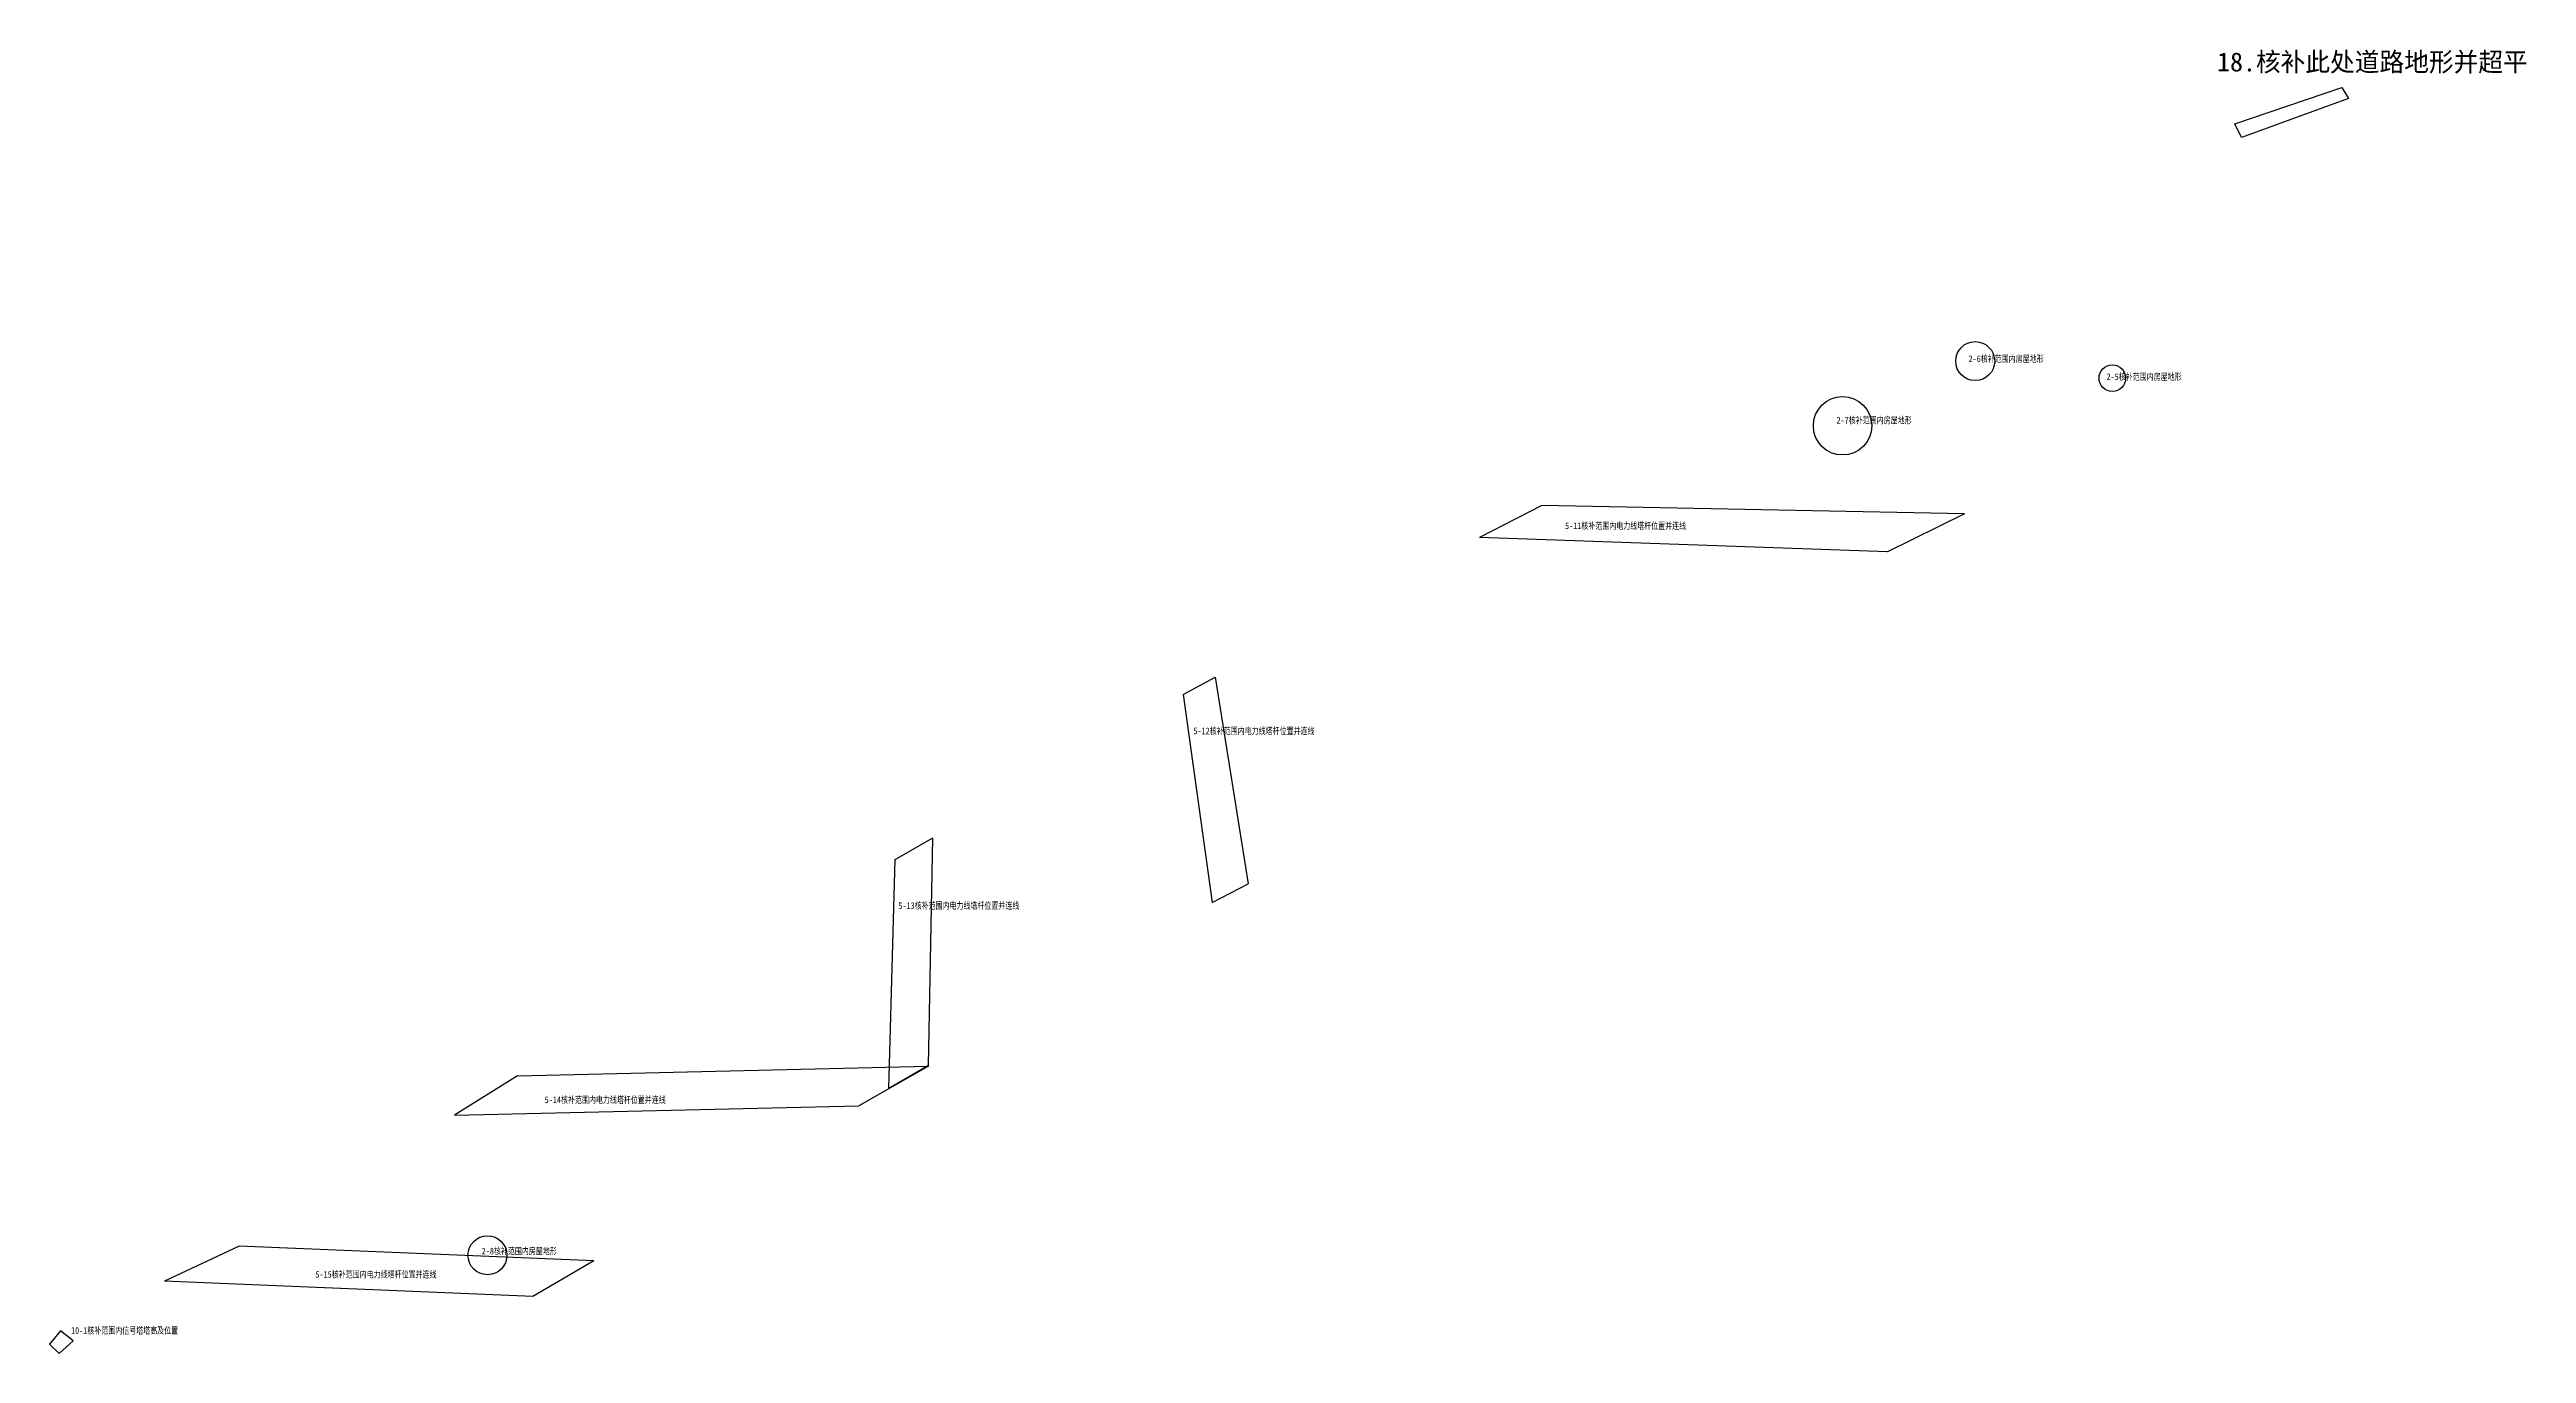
# Model space of a CAD drawing. Header units: metres. Extents: x 495750 to 619444, y 3353134 to 3402720.
# Drawn here: x 611923 to 614530, y 3398442 to 3399814 of the extents above; entities that cross this region are included whole.
import ezdxf

# ---------------------------------------------------------------- set-up
doc = ezdxf.new("R2010")
doc.units = ezdxf.units.M
for name, color, linetype in [('31米范围', 7, 'Continuous'), ('平面模型', 7, 'Continuous'), ('提测绘任务单', 106, 'Continuous'), ('电力线范围', 7, 'Continuous')]:
    doc.layers.add(name, color=color, linetype=linetype)

msp = doc.modelspace()

# ---------------------------------------------------------------- texts
msp.add_text('18.核补此处道路地形并超平', height=20).set_placement((614204.2, 3399791.1))
at = {"width": 0.75}
for s, p in [('2-6核补范围内房屋地形', (613942.6, 3399485.2)), ('2-5核补范围内房屋地形', (614087.8, 3399466.3)), ('2-7核补范围内房屋地形', (613803.7, 3399420.5)), ('5-11核补范围内电力线塔杆位置并连线', (613518, 3399309.4)), ('5-12核补范围内电力线塔杆位置并连线', (613127, 3399093.5)), ('5-13核补范围内电力线塔杆位置并连线', (612816.4, 3398909.6)), ('5-14核补范围内电力线塔杆位置并连线', (612444.3, 3398705.2)), ('2-8核补范围内房屋地形', (612378, 3398546)), ('5-15核补范围内电力线塔杆位置并连线', (612203.1, 3398521.5))]:
    msp.add_text(s, height=7, dxfattribs=at).set_placement(p)
at = {"layer": '平面模型', "color": 6, "width": 0.75}
msp.add_text('10-1核补范围内信号塔塔高及位置', height=7, dxfattribs=at).set_placement((611945.9, 3398462.4))

# ---------------------------------------------------------------- linework, layer by layer
at = {"layer": '31米范围'}
for centre, radius in [((613949.6, 3399486.2), 20.5), ((614093.9, 3399468.2), 14), ((613810, 3399418.1), 30.7), ((612384.1, 3398545.1), 20.5)]:
    msp.add_circle(centre, radius, dxfattribs=at)
at = {"layer": '平面模型', "color": 6}
msp.add_lwpolyline([(611934.7, 3398465.5), (611923.3, 3398451.4), (611933.5, 3398441.7), (611948.3, 3398455.1)], close=True, dxfattribs=at)
at = {"layer": '提测绘任务单'}
msp.add_lwpolyline([(614222.8, 3399736.1), (614335.5, 3399774.3), (614342.5, 3399762.7), (614229.7, 3399721.6)], close=True, dxfattribs=at)
at = {"layer": '电力线范围'}
for p, q in [((612415.8, 3398734.1), (612349.3, 3398692.6)), ((612415.8, 3398734.1), (612848.3, 3398744.1)), ((612848.3, 3398744.1), (612775, 3398702.4)), ((612495.9, 3398539.2), (612122.7, 3398554.6)), ((612432, 3398501.8), (612044.4, 3398517.8))]:
    msp.add_line(p, q, dxfattribs=at)
for points in [[(613493.7, 3399334.1), (613428, 3399300.7)], [(613938.3, 3399325.3), (613493.7, 3399334.1)], [(613938.3, 3399325.3), (613857.3, 3399285.5)], [(613857.3, 3399285.5), (613428.1, 3399300.7)], [(613116.2, 3399135.2), (613149.8, 3399153.7)], [(613149.8, 3399153.7), (613184.7, 3398935.9)], [(613116.2, 3399135.2), (613146.8, 3398916.5)], [(612813.1, 3398961.5), (612852.6, 3398984.3)], [(612848.3, 3398744.8), (612852.6, 3398984.3)], [(612806.6, 3398720.6), (612813.1, 3398961.5)], [(613146.8, 3398916.5), (613184.7, 3398935.9)], [(612848.3, 3398744.8), (612806.6, 3398720.6)], [(612349.3, 3398692.6), (612775, 3398702.4)], [(612122.7, 3398554.6), (612044.4, 3398517.8)], [(612495.9, 3398539.2), (612432, 3398501.8)]]:
    msp.add_lwpolyline(points, dxfattribs=at)

msp.set_redraw_order([(e.dxf.handle, doc.entitydb.next_handle()) for e in msp.query("TEXT MTEXT ATTDEF DIMENSION ARC_DIMENSION")])  # texts and dimensions are drawn at this point

doc.saveas('drawing.dxf')
